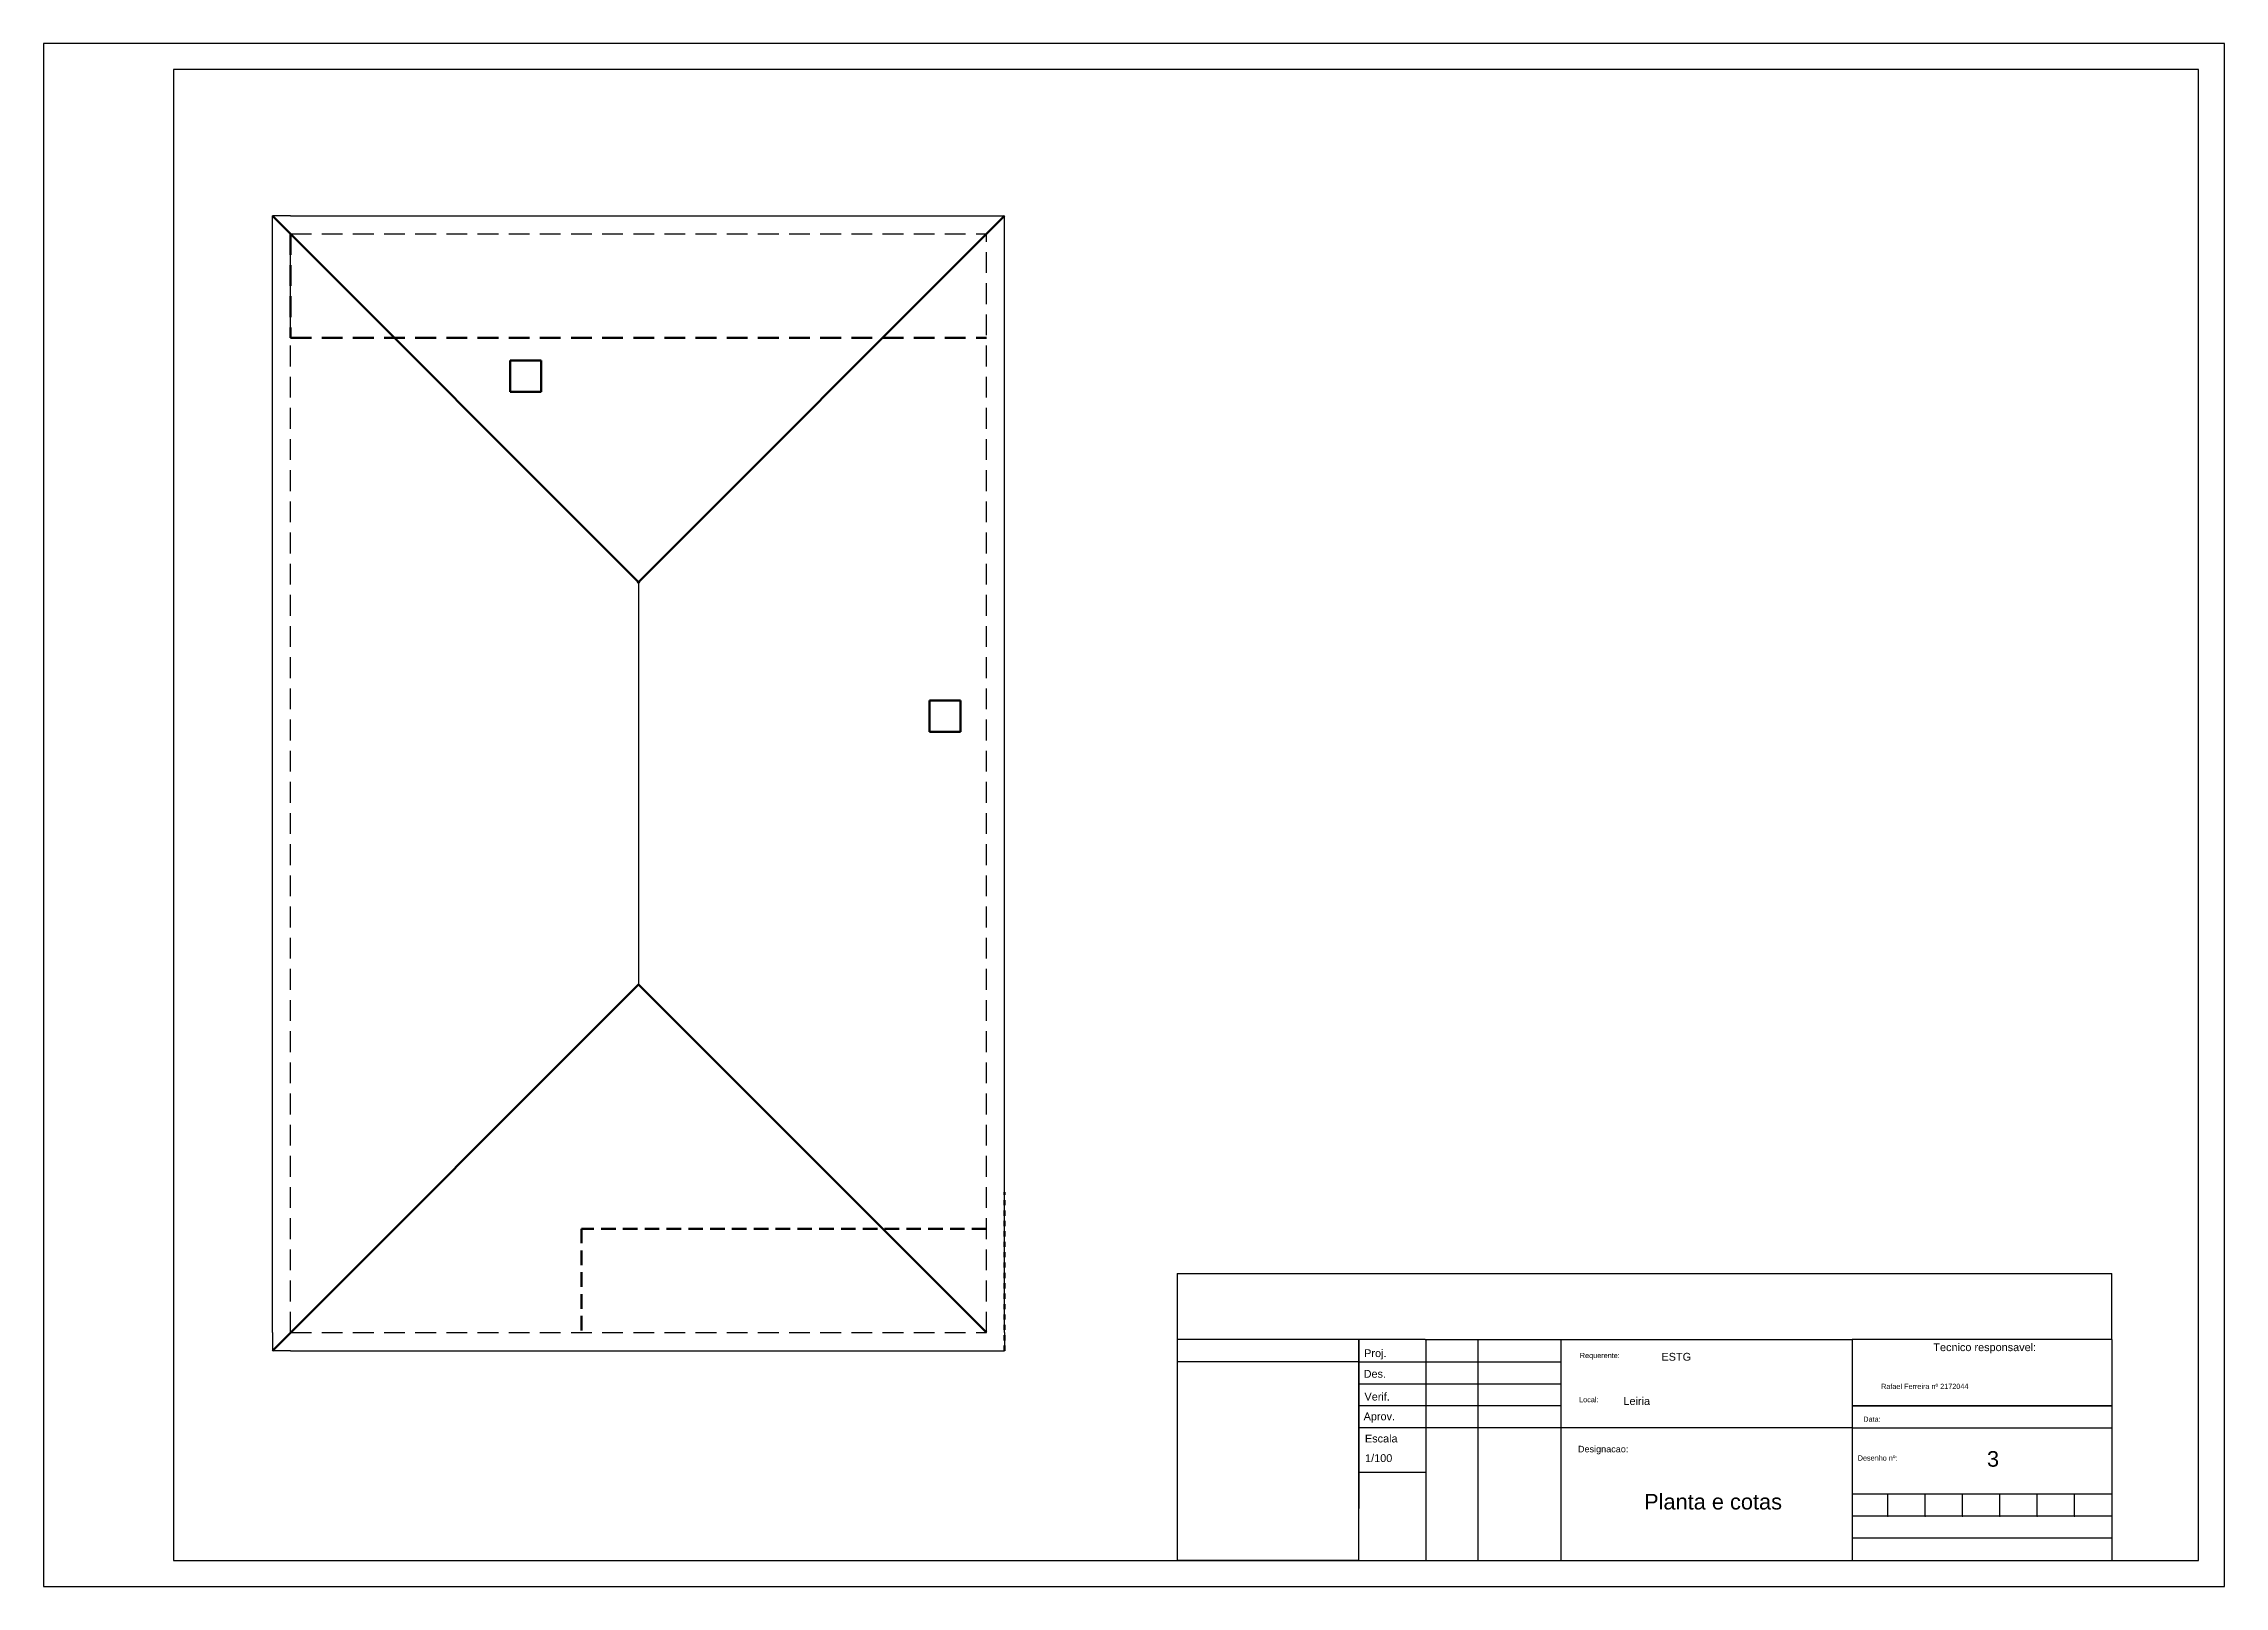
# Model space of a CAD drawing. Header units: millimetres. Extents: x 1315 to 1720, y -131 to -50.
# Drawn here: x 1535.05 to 1577.05, y -130.65 to -100.95 of the extents above; entities that cross this region are included whole.
import ezdxf

# ---------------------------------------------------------------- set-up
doc = ezdxf.new("R2010")
doc.units = ezdxf.units.MM
doc.linetypes.add('ACAD_ISO02W100', pattern=[15, 12, -3])
doc.linetypes.add('JIS_02_2.0', pattern=[3, 2, -1])
doc.styles.get("Standard").update_dxf_attribs({"font": 'ARIALUNI.TTF', "height": 0.22})

msp = doc.modelspace()

# ---------------------------------------------------------------- texts
for s, height, p in [('Tecnico responsavel:', 0.15, (1571.447, -126.122)), ('Proj.', 0.15, (1560.485, -126.237)), ('Requerente:', 0.1, (1564.639, -126.256)), ('Des.', 0.15, (1560.475, -126.634)), ('Rafael Ferreira nº 2172044', 0.1, (1570.441, -126.851)), ('Verif.', 0.15, (1560.491, -127.073)), ('Local:', 0.1, (1564.625, -127.106)), ('Leiria', 0.15, (1565.479, -127.158)), ('Aprov.', 0.15, (1560.475, -127.453)), ('Data:', 0.1, (1570.098, -127.482)), ('Escala', 0.15, (1560.5, -127.88)), ('1/100', 0.15, (1560.503, -128.257)), ('Designacao:', 0.125, (1564.603, -128.07)), ('3', 0.3, (1572.48, -128.347)), ('Desenho nº:', 0.1, (1569.991, -128.23)), ('Planta e cotas', 0.3, (1565.877, -129.171))]:
    msp.add_text(s, height=height).set_placement(p)
at = {"insert": (1566.211, -126.156), "char_height": 0.15, "width": 0.4425, "attachment_point": 1}
msp.add_mtext('ESTG', dxfattribs=at)

# ---------------------------------------------------------------- linework, layer by layer
for p, q in [((1535.052, -100.951), (1535.052, -130.651)), ((1577.052, -100.951), (1535.052, -100.951)), ((1577.052, -130.651), (1577.052, -100.951)), ((1539.46, -104.615), (1539.46, -104.265)), ((1539.81, -104.265), (1539.46, -104.265)), ((1539.81, -104.265), (1553.56, -104.265)), ((1539.81, -104.265), (1539.81, -104.265)), ((1553.56, -125.765), (1553.56, -104.265)), ((1553.56, -104.615), (1553.56, -104.265)), ((1539.46, -125.765), (1539.46, -104.615)), ((1546.51, -111.315), (1546.51, -119.065)), ((1556.882, -124.626), (1574.882, -124.626)), ((1556.882, -124.626), (1556.882, -130.151)), ((1574.882, -125.901), (1574.882, -124.626)), ((1539.46, -125.765), (1539.46, -126.115)), ((1553.56, -125.765), (1553.56, -126.115)), ((1560.382, -125.901), (1556.882, -125.901)), ((1561.66, -125.901), (1560.382, -125.901)), ((1560.382, -130.151), (1560.382, -125.901)), ((1560.382, -125.901), (1560.382, -129.153)), ((1561.66, -125.901), (1562.682, -125.901)), ((1561.682, -130.151), (1561.682, -125.901)), ((1562.682, -125.901), (1564.282, -125.901)), ((1562.682, -130.151), (1562.682, -125.901)), ((1564.282, -125.901), (1569.882, -125.901)), ((1564.282, -130.151), (1564.282, -125.901)), ((1574.882, -125.901), (1569.882, -125.901)), ((1569.882, -125.901), (1569.882, -130.151)), ((1574.882, -125.901), (1574.882, -125.901)), ((1574.882, -125.901), (1574.882, -130.151)), ((1539.81, -126.115), (1539.46, -126.115)), ((1539.81, -126.115), (1553.21, -126.115)), ((1553.21, -126.115), (1553.56, -126.115)), ((1560.382, -126.326), (1556.882, -126.326)), ((1560.382, -126.326), (1564.282, -126.326)), ((1560.382, -126.751), (1564.282, -126.751)), ((1564.282, -127.176), (1560.382, -127.176)), ((1574.882, -127.176), (1569.882, -127.176)), ((1569.882, -127.176), (1574.882, -127.176)), ((1569.882, -127.601), (1560.382, -127.601)), ((1569.882, -127.601), (1574.882, -127.601)), ((1560.382, -128.451), (1561.682, -128.451)), ((1574.882, -128.876), (1569.882, -128.876)), ((1570.573, -129.301), (1570.573, -128.876)), ((1571.291, -129.301), (1571.291, -128.876)), ((1572.009, -129.301), (1572.009, -128.876)), ((1572.728, -129.301), (1572.728, -128.876)), ((1573.446, -129.301), (1573.446, -128.876)), ((1574.164, -129.301), (1574.164, -128.876)), ((1574.882, -129.301), (1569.882, -129.301)), ((1574.882, -129.726), (1569.882, -129.726)), ((1560.382, -130.151), (1556.882, -130.151)), ((1560.382, -130.151), (1560.382, -130.151)), ((1560.382, -130.151), (1574.882, -130.151)), ((1535.052, -130.651), (1577.052, -130.651))]:
    msp.add_line(p, q)
at = {"color": 30}
for p, q in [((1537.552, -101.451), (1537.552, -130.151)), ((1576.552, -101.451), (1537.552, -101.451)), ((1576.552, -130.151), (1576.552, -101.451)), ((1537.552, -130.151), (1576.552, -130.151))]:
    msp.add_line(p, q, dxfattribs=at)
at = {"linetype": 'ACAD_ISO02W100', "lineweight": 100}
for p, q in [((1539.46, -104.265), (1546.531, -111.336)), ((1553.56, -104.265), (1546.489, -111.336))]:
    msp.add_line(p, q, dxfattribs=at)
at = {"linetype": 'JIS_02_2.0', "ltscale": 0.2}
for p, q in [((1539.81, -125.765), (1539.81, -104.615)), ((1539.81, -104.615), (1553.21, -104.615)), ((1539.81, -104.615), (1546.51, -104.615)), ((1553.21, -125.765), (1553.21, -104.615)), ((1539.81, -125.765), (1553.21, -125.765))]:
    msp.add_line(p, q, dxfattribs=at)
at = {"linetype": 'JIS_02_2.0', "lineweight": 100, "ltscale": 0.2}
for p, q in [((1539.81, -104.615), (1539.81, -106.615)), ((1539.81, -106.615), (1553.21, -106.615))]:
    msp.add_line(p, q, dxfattribs=at)
at = {"lineweight": 100, "ltscale": 0.05}
for p, q in [((1544.037, -107.054), (1544.037, -107.654)), ((1544.637, -107.054), (1544.037, -107.054)), ((1544.637, -107.654), (1544.637, -107.054)), ((1544.037, -107.654), (1544.637, -107.654)), ((1552.113, -113.598), (1552.113, -114.198)), ((1552.713, -113.598), (1552.113, -113.598)), ((1552.713, -114.198), (1552.713, -113.598)), ((1552.113, -114.198), (1552.713, -114.198))]:
    msp.add_line(p, q, dxfattribs=at)
at = {"lineweight": 100}
for p in [(1539.46, -126.115), (1553.21, -125.765)]:
    msp.add_line(p, (1546.51, -119.065), dxfattribs=at)
at = {"linetype": 'JIS_02_2.0', "lineweight": 100, "ltscale": 0.05}
for q in [(1553.56, -123.06), (1553.56, -123.765)]:
    msp.add_line((1553.56, -126.115), q, dxfattribs=at)
at = {"linetype": 'JIS_02_2.0', "lineweight": 100, "ltscale": 0.14}
for p, q in [((1553.21, -123.765), (1545.41, -123.765)), ((1545.41, -123.765), (1545.41, -125.765))]:
    msp.add_line(p, q, dxfattribs=at)
for p in [(1570.573, -129.301), (1571.291, -129.301), (1572.009, -129.301), (1572.728, -129.301), (1573.446, -129.301), (1574.164, -129.301)]:
    msp.add_point(p)

msp.set_redraw_order([(e.dxf.handle, doc.entitydb.next_handle()) for e in msp.query("TEXT MTEXT ATTDEF DIMENSION ARC_DIMENSION")])  # texts and dimensions are drawn at this point

doc.saveas('drawing.dxf')
